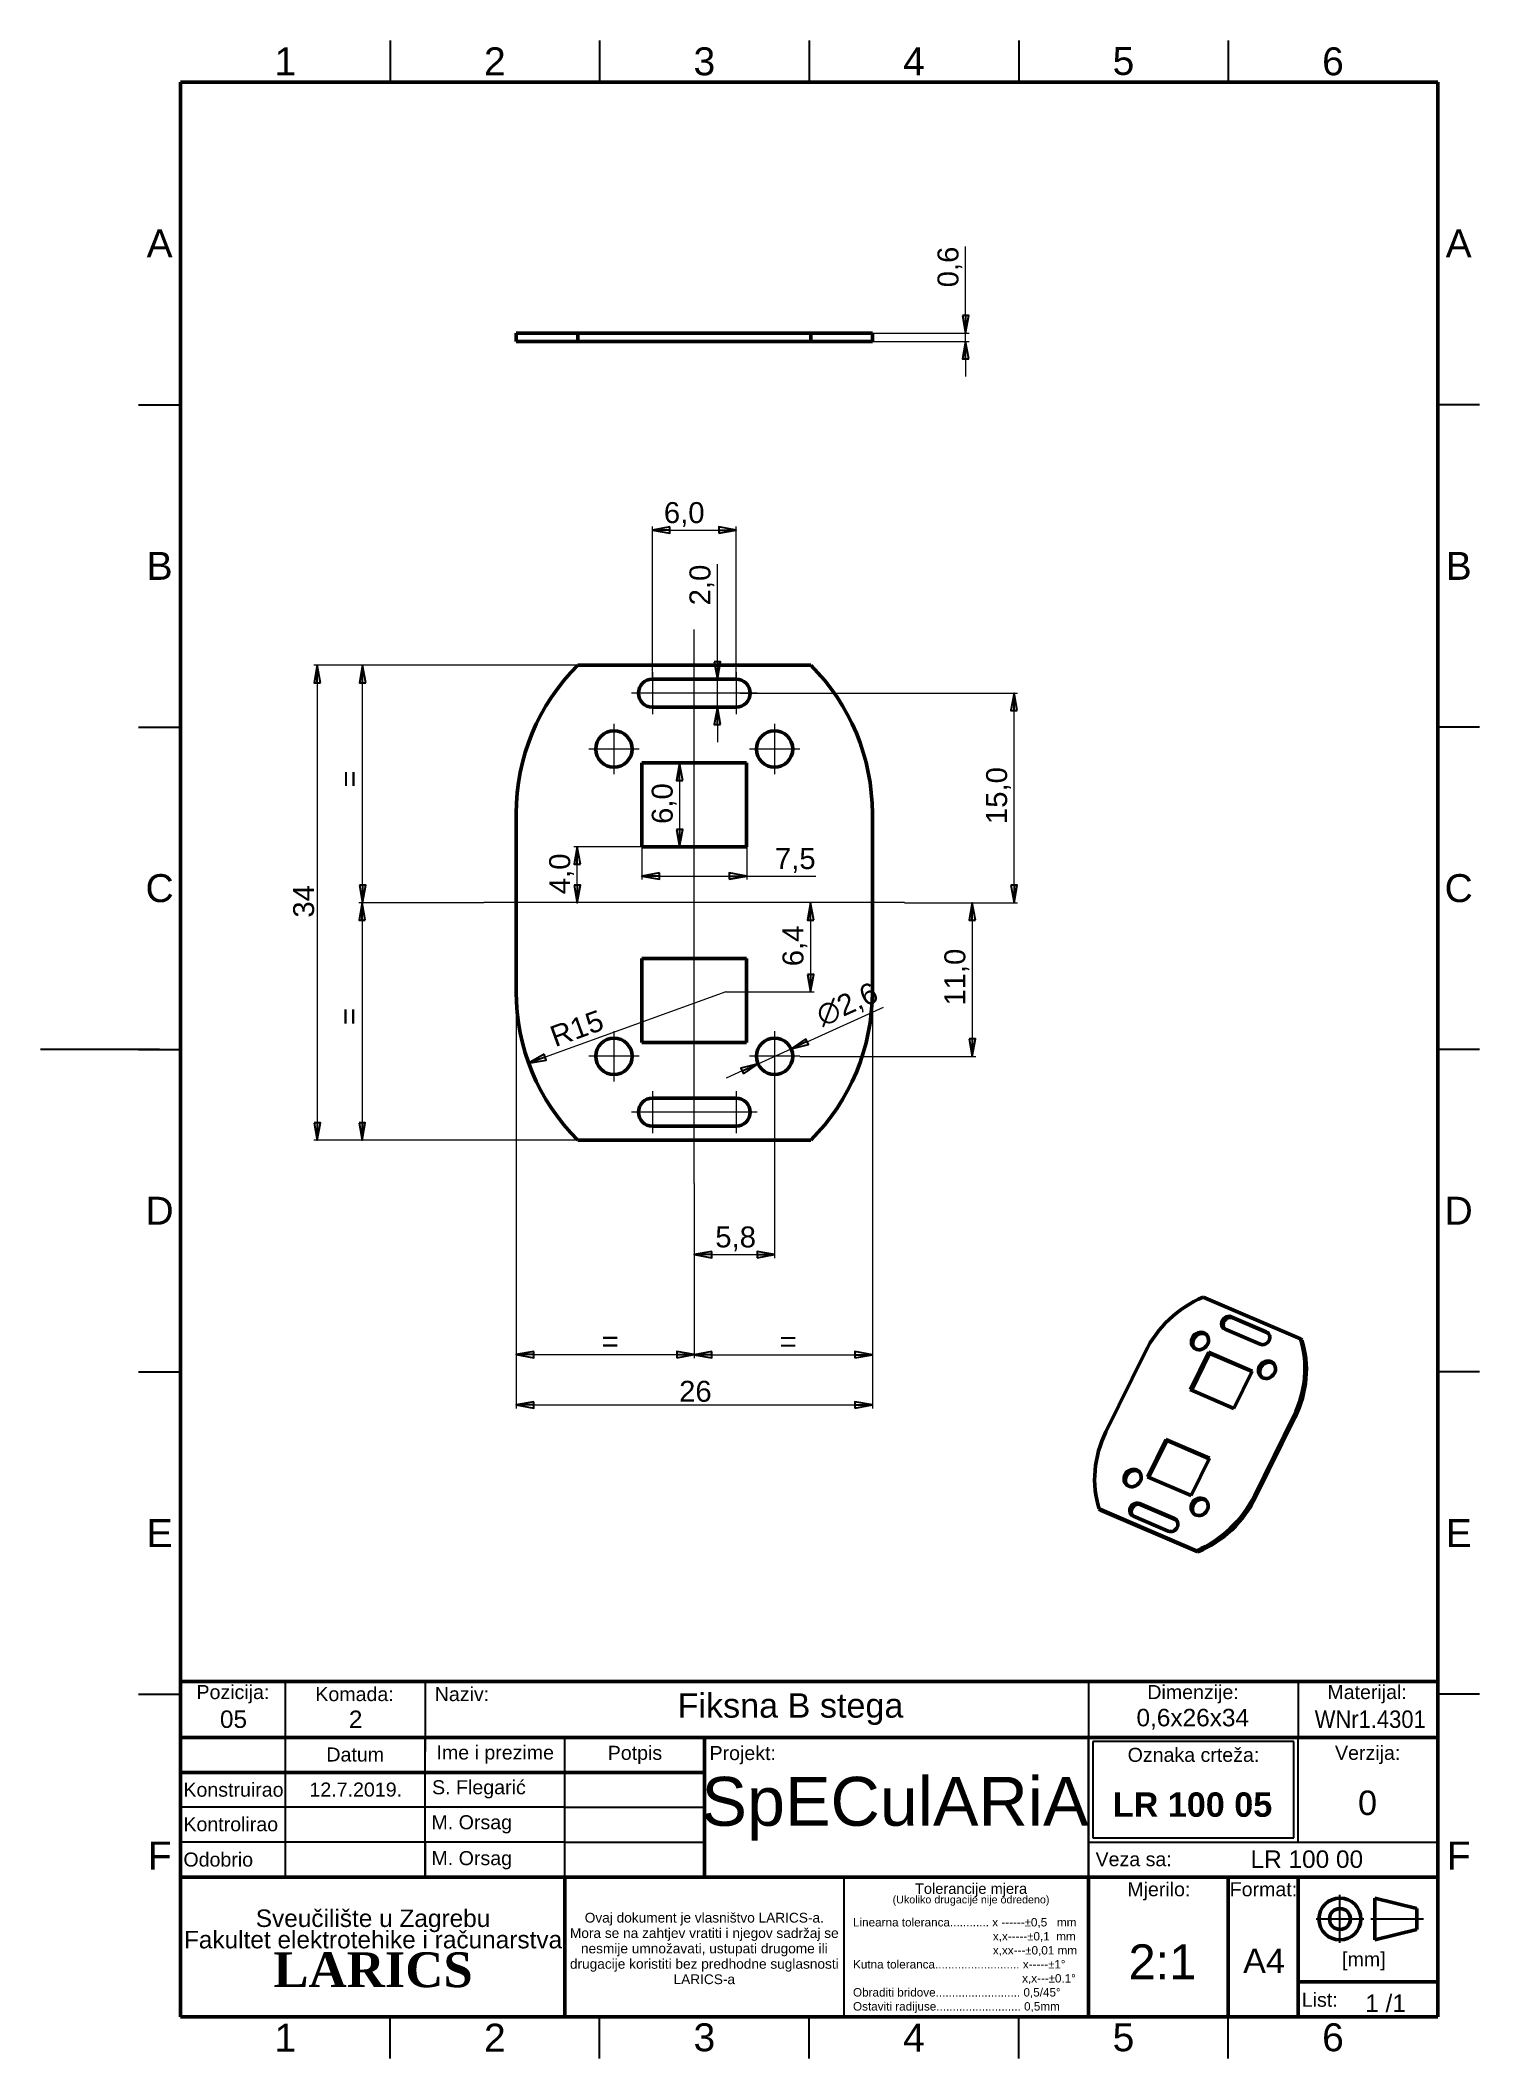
# Model space of a CAD drawing. Header units: millimetres. Extents: x 0 to 103, y 2 to 146.
import ezdxf
from ezdxf.enums import TextEntityAlignment as Align

# ---------------------------------------------------------------- set-up
doc = ezdxf.new("R2010")
doc.units = ezdxf.units.MM
doc.header["$LTSCALE"] = 0.5
doc.linetypes.add('CHAIN', pattern=[0.3543, 0.2362, -0.0295, 0.0591, -0.0295])
for name, color, linetype, lineweight in [('Center Mark(INTECO)', 7, 'CHAIN', 18), ('Centerline(INTECO)', 7, 'CHAIN', 18), ('Dimensions(INTECO)', 7, 'Continuous', 25), ('Sketch Geometry(INTECO)', 7, 'Continuous', 50), ('Symbols(INTECO)', 7, 'Continuous', 18)]:
    doc.layers.add(name, color=color, linetype=linetype, lineweight=lineweight)
doc.layers.add('Visible Edges(INTECO)', color=7, linetype='Continuous', lineweight=50, true_color=0x262659)
doc.styles.add('Current-ISO-INTECO', font='arial.ttf')
doc.styles.add('Current-ISO-INTECODimensionsText', font='arial.ttf')
doc.styles.add('Text Style101', font='arial.ttf')
doc.styles.add('Text Style102', font='arialbd.ttf')
doc.styles.add('Text Style108', font='arial.ttf', dxfattribs={"width": 0.9})
doc.styles.add('Text Style40', font='arial.ttf')
doc.styles.add('Text Style77', font='arial.ttf')
doc.styles.add('Text Style81', font='arial.ttf')
doc.dimstyles.new('ISO - INTECO', dxfattribs={"dimscale": 0.5, "dimtxt": 3, "dimasz": 2.5, "dimexe": 0.5, "dimexo": 0, "dimgap": 0.4, "dimtad": 1, "dimrnd": 1e-08, "dimzin": 0, "dimtxsty": 'Current-ISO-INTECODimensionsText', "dimblk": 'Filled-3', "dimcen": 0.09, "dimdle": 7, "dimclrd": 7, "dimclre": 7, "dimclrt": 7, "dimadec": 1, "dimazin": 0, "dimtfac": 0.666667, "dimtmove": 0, "dimatfit": 3, "dimfxl": 1, "dimtolj": 1, "dimlwd": 15, "dimlwe": 15, "dimarcsym": 0})

msp = doc.modelspace()

# ---------------------------------------------------------------- blocks, each defined once
blk = doc.blocks.new('Borders INTECO Okvir')
at = {"layer": 'Sketch Geometry(INTECO)', "lineweight": 25}
for p, q in [((50, 293), (50, 287)), ((80, 293), (80, 287)), ((110, 293), (110, 287)), ((140, 293), (140, 287)), ((170, 293), (170, 287)), ((14, 240.83), (20, 240.83)), ((206, 240.83), (200, 240.83)), ((14, 194.67), (20, 194.67)), ((206, 194.67), (200, 194.67)), ((17, 148.5), (-0.07, 148.5)), ((14, 148.5), (20, 148.5)), ((206, 148.5), (200, 148.5)), ((14, 102.33), (20, 102.33)), ((206, 102.33), (200, 102.33)), ((14, 56.17), (20, 56.17)), ((206, 56.17), (200, 56.17)), ((50, 4), (50, 10)), ((80, 4), (80, 10)), ((110, 4), (110, 10)), ((140, 4), (140, 10)), ((170, 4), (170, 10))]:
    blk.add_line(p, q, dxfattribs=at)
at = {"layer": 'Sketch Geometry(INTECO)'}
for p, q in [((200, 287), (20, 287)), ((20, 287), (20, 10)), ((200, 10), (200, 287)), ((20, 10), (200, 10))]:
    blk.add_line(p, q, dxfattribs=at)
at = {"layer": 'Symbols(INTECO)', "color": 7, "char_height": 4, "style": 'Current-ISO-INTECO'}
for s, insert, attachment_point in [('\\fArial|b0|i0;\\H4.0000;1', (35, 292), 2), ('\\fArial|b0|i0;\\H4.0000;2', (65, 292), 2), ('\\fArial|b0|i0;\\H4.0000;3', (95, 292), 2), ('\\fArial|b0|i0;\\H4.0000;4', (125, 292), 2), ('\\fArial|b0|i0;\\H4.0000;5', (155, 292.05), 2), ('\\fArial|b0|i0;\\H4.0000;6', (185, 292), 2), ('\\fArial|b0|i0;\\H4.0000;A', (17, 263.92), 5), ('\\fArial|b0|i0;\\H4.0000;A', (203, 263.92), 5), ('\\fArial|b0|i0;\\H4.0000;B', (17, 217.75), 5), ('\\fArial|b0|i0;\\H4.0000;B', (203, 217.75), 5), ('\\fArial|b0|i0;\\H4.0000;C', (17, 171.58), 5), ('\\fArial|b0|i0;\\H4.0000;C', (203, 171.58), 5), ('\\fArial|b0|i0;\\H4.0000;D', (17, 125.42), 5), ('\\fArial|b0|i0;\\H4.0000;D', (203, 125.42), 5), ('\\fArial|b0|i0;\\H4.0000;E', (17, 79.25), 5), ('\\fArial|b0|i0;\\H4.0000;E', (203, 79.25), 5), ('\\fArial|b0|i0;\\H4.0000;F', (17, 33.08), 5), ('\\fArial|b0|i0;\\H4.0000;F', (203, 33.08), 5), ('\\fArial|b0|i0;\\H4.0000;1', (35, 5), 8), ('\\fArial|b0|i0;\\H4.0000;2', (65, 5), 8), ('\\fArial|b0|i0;\\H4.0000;3', (95, 5), 8), ('\\fArial|b0|i0;\\H4.0000;4', (125, 5), 8), ('\\fArial|b0|i0;\\H4.0000;5', (155, 5), 8), ('\\fArial|b0|i0;\\H4.0000;6', (185, 5), 8)]:
    blk.add_mtext(s, dxfattribs=dict(at, insert=insert, attachment_point=attachment_point))
blk = doc.blocks.new('Filled-3')
at = {"color": 0}
for p, q in [((0, 0), (-1, 0.18)), ((-1, 0.18), (-1, -0.18)), ((-1, 0), (0, 0)), ((-1, -0.18), (0, 0))]:
    blk.add_line(p, q, dxfattribs=at)
at = {"color": 0, "flags": 128}
blk.add_lwpolyline([(-1, -0.18), (0, 0), (-1, 0.18), (-1, -0.18)], dxfattribs=at)
at = {"color": 0}
blk.add_solid([(-1, -0.18), (0, 0), (-1, 0.18), (-1, -0.18)], dxfattribs=at)
blk = doc.blocks.new('*D24')
at = {"layer": 'Defpoints', "color": 0, "linetype": 'Continuous', "transparency": 16777216}
for p in [(50.07, 99.76), (69.67, 99.76), (61.82, 84.76)]:
    blk.add_point(p, dxfattribs=at)
at = {"layer": 'Dimensions(INTECO)', "color": 7, "linetype": 'Continuous', "lineweight": 15, "transparency": 16777216}
for p, q in [((50.07, 99.76), (69.92, 99.76)), ((69.67, 86.01), (69.67, 98.51)), ((61.82, 84.76), (69.92, 84.76))]:
    blk.add_line(p, q, dxfattribs=at)
at = {"layer": 'Dimensions(INTECO)', "color": 7, "linetype": 'Continuous', "lineweight": 15, "transparency": 16777216, "xscale": 1.25, "yscale": 1.25, "zscale": 1.25}
for p, rotation in [((69.67, 99.76), 90), ((69.67, 84.76), 270)]:
    blk.add_blockref('Filled-3', p, dxfattribs=dict(at, rotation=rotation))
at = {"layer": 'Dimensions(INTECO)', "color": 7, "linetype": 'Continuous', "lineweight": 18, "transparency": 16777216, "insert": (67.67, 90.39), "char_height": 1.5, "attachment_point": 1, "rotation": 90, "style": 'Current-ISO-INTECODimensionsText'}
blk.add_mtext('\\A1;15,0', dxfattribs=at)
blk = doc.blocks.new('*D25')
at = {"layer": 'Defpoints', "color": 0, "linetype": 'Continuous', "transparency": 16777216}
for p in [(61.82, 84.76), (54.33, 73.76), (66.68, 73.76)]:
    blk.add_point(p, dxfattribs=at)
at = {"layer": 'Dimensions(INTECO)', "color": 7, "linetype": 'Continuous', "lineweight": 15, "transparency": 16777216}
for p, q in [((61.82, 84.76), (66.93, 84.76)), ((66.68, 83.51), (66.68, 75.01)), ((54.33, 73.76), (66.93, 73.76))]:
    blk.add_line(p, q, dxfattribs=at)
at = {"layer": 'Dimensions(INTECO)', "color": 7, "linetype": 'Continuous', "lineweight": 15, "transparency": 16777216, "xscale": 1.25, "yscale": 1.25, "zscale": 1.25}
for p, rotation in [((66.68, 84.76), 90), ((66.68, 73.76), 270)]:
    blk.add_blockref('Filled-3', p, dxfattribs=dict(at, rotation=rotation))
at = {"layer": 'Dimensions(INTECO)', "color": 7, "linetype": 'Continuous', "lineweight": 18, "transparency": 16777216, "insert": (64.68, 77.39), "char_height": 1.5, "attachment_point": 1, "rotation": 90, "style": 'Current-ISO-INTECODimensionsText'}
blk.add_mtext('\\A1;11,0', dxfattribs=at)
blk = doc.blocks.new('*D26')
at = {"layer": 'Defpoints', "color": 0, "linetype": 'Continuous', "transparency": 16777216}
for p in [(52.53, 71.96), (46.78, 64.65), (52.53, 59.57)]:
    blk.add_point(p, dxfattribs=at)
at = {"layer": 'Dimensions(INTECO)', "color": 7, "linetype": 'Continuous', "lineweight": 15, "transparency": 16777216}
for p, q in [((52.53, 71.96), (52.53, 59.32)), ((46.78, 64.65), (46.78, 59.32)), ((48.03, 59.57), (51.28, 59.57))]:
    blk.add_line(p, q, dxfattribs=at)
at = {"layer": 'Dimensions(INTECO)', "color": 7, "linetype": 'Continuous', "lineweight": 15, "transparency": 16777216, "xscale": 1.25, "yscale": 1.25, "zscale": 1.25, "rotation": 180}
blk.add_blockref('Filled-3', (46.78, 59.57), dxfattribs=at)
at = {"layer": 'Dimensions(INTECO)', "color": 7, "linetype": 'Continuous', "lineweight": 15, "transparency": 16777216, "xscale": 1.25, "yscale": 1.25, "zscale": 1.25}
blk.add_blockref('Filled-3', (52.53, 59.57), dxfattribs=at)
at = {"layer": 'Dimensions(INTECO)', "color": 7, "linetype": 'Continuous', "lineweight": 18, "transparency": 16777216, "insert": (48.28, 61.58), "char_height": 1.5, "attachment_point": 1, "style": 'Current-ISO-INTECODimensionsText'}
blk.add_mtext('\\A1;5,8', dxfattribs=at)
blk = doc.blocks.new('*D27')
at = {"layer": 'Defpoints', "color": 0, "linetype": 'Continuous', "transparency": 16777216}
for p in [(23.03, 101.76), (38.43, 101.76), (31.71, 84.76)]:
    blk.add_point(p, dxfattribs=at)
at = {"layer": 'Dimensions(INTECO)', "color": 7, "linetype": 'Continuous', "lineweight": 15, "transparency": 16777216}
for p, q in [((38.43, 101.76), (22.78, 101.76)), ((23.03, 86.01), (23.03, 100.51)), ((31.71, 84.76), (22.78, 84.76))]:
    blk.add_line(p, q, dxfattribs=at)
at = {"layer": 'Dimensions(INTECO)', "color": 7, "linetype": 'Continuous', "lineweight": 15, "transparency": 16777216, "xscale": 1.25, "yscale": 1.25, "zscale": 1.25}
for p, rotation in [((23.03, 101.76), 90), ((23.03, 84.76), 270)]:
    blk.add_blockref('Filled-3', p, dxfattribs=dict(at, rotation=rotation))
at = {"layer": 'Dimensions(INTECO)', "color": 7, "linetype": 'Continuous', "lineweight": 18, "transparency": 16777216, "insert": (21.33, 92.42), "char_height": 1.5, "attachment_point": 1, "rotation": 90, "style": 'Current-ISO-INTECODimensionsText'}
blk.add_mtext('\\A1; \\fArial|b0|i0;\\H1.5000;=', dxfattribs=at)
blk = doc.blocks.new('*D28')
at = {"layer": 'Defpoints', "color": 0, "linetype": 'Continuous', "transparency": 16777216}
for p in [(31.71, 84.76), (23, 67.76), (38.43, 67.76)]:
    blk.add_point(p, dxfattribs=at)
at = {"layer": 'Dimensions(INTECO)', "color": 7, "linetype": 'Continuous', "lineweight": 15, "transparency": 16777216}
for p, q in [((31.71, 84.76), (22.75, 84.76)), ((23, 83.51), (23, 69.01)), ((38.43, 67.76), (22.75, 67.76))]:
    blk.add_line(p, q, dxfattribs=at)
at = {"layer": 'Dimensions(INTECO)', "color": 7, "linetype": 'Continuous', "lineweight": 15, "transparency": 16777216, "xscale": 1.25, "yscale": 1.25, "zscale": 1.25}
for p, rotation in [((23, 84.76), 90), ((23, 67.76), 270)]:
    blk.add_blockref('Filled-3', p, dxfattribs=dict(at, rotation=rotation))
at = {"layer": 'Dimensions(INTECO)', "color": 7, "linetype": 'Continuous', "lineweight": 18, "transparency": 16777216, "insert": (21.3, 75.42), "char_height": 1.5, "attachment_point": 1, "rotation": 90, "style": 'Current-ISO-INTECODimensionsText'}
blk.add_mtext('\\A1; \\fArial|b0|i0;\\H1.5000;=', dxfattribs=at)
blk = doc.blocks.new('*D29')
at = {"layer": 'Defpoints', "color": 0, "linetype": 'Continuous', "transparency": 16777216}
for p in [(38.43, 101.76), (19.79, 67.76), (38.43, 67.76)]:
    blk.add_point(p, dxfattribs=at)
at = {"layer": 'Dimensions(INTECO)', "color": 7, "linetype": 'Continuous', "lineweight": 15, "transparency": 16777216}
for p, q in [((38.43, 101.76), (19.54, 101.76)), ((19.79, 100.51), (19.79, 69.01)), ((38.43, 67.76), (19.54, 67.76))]:
    blk.add_line(p, q, dxfattribs=at)
at = {"layer": 'Dimensions(INTECO)', "color": 7, "linetype": 'Continuous', "lineweight": 15, "transparency": 16777216, "xscale": 1.25, "yscale": 1.25, "zscale": 1.25}
for p, rotation in [((19.79, 101.76), 90), ((19.79, 67.76), 270)]:
    blk.add_blockref('Filled-3', p, dxfattribs=dict(at, rotation=rotation))
at = {"layer": 'Dimensions(INTECO)', "color": 7, "linetype": 'Continuous', "lineweight": 18, "transparency": 16777216, "insert": (18.06, 83.69), "char_height": 1.5, "attachment_point": 1, "rotation": 90, "style": 'Current-ISO-INTECODimensionsText'}
blk.add_mtext('\\A1;34', dxfattribs=at)
blk = doc.blocks.new('*D30')
at = {"layer": 'Defpoints', "color": 0, "linetype": 'Continuous', "transparency": 16777216}
for p in [(53.71, 74.3), (51.34, 73.23)]:
    blk.add_point(p, dxfattribs=at)
at = {"layer": 'Dimensions(INTECO)', "color": 7, "linetype": 'Continuous', "lineweight": 15, "transparency": 16777216}
for p, q in [((54.85, 74.81), (60.33, 77.28)), ((51.34, 73.23), (53.71, 74.3)), ((50.2, 72.72), (49.06, 72.2))]:
    blk.add_line(p, q, dxfattribs=at)
at = {"layer": 'Dimensions(INTECO)', "color": 7, "linetype": 'Continuous', "lineweight": 15, "transparency": 16777216, "xscale": 1.25, "yscale": 1.25, "zscale": 1.25}
for p, rotation in [((53.71, 74.3), 204.2415219147251), ((51.34, 73.23), 24.24152191472509)]:
    blk.add_blockref('Filled-3', p, dxfattribs=dict(at, rotation=rotation))
at = {"layer": 'Dimensions(INTECO)', "color": 7, "linetype": 'Continuous', "lineweight": 18, "transparency": 16777216, "insert": (55.33, 77.28), "char_height": 1.5, "attachment_point": 1, "rotation": 24.2415, "style": 'Current-ISO-INTECODimensionsText'}
blk.add_mtext('\\A1;∅2,6', dxfattribs=at)
blk = doc.blocks.new('*D31')
at = {"layer": 'Defpoints', "color": 0, "linetype": 'Continuous', "transparency": 16777216}
for p in [(38.4, 88.76), (43.03, 88.76), (38.4, 84.76)]:
    blk.add_point(p, dxfattribs=at)
at = {"layer": 'Dimensions(INTECO)', "color": 7, "linetype": 'Continuous', "lineweight": 15, "transparency": 16777216}
for p, q in [((43.03, 88.76), (38.15, 88.76)), ((38.4, 86.01), (38.4, 87.51))]:
    blk.add_line(p, q, dxfattribs=at)
at = {"layer": 'Dimensions(INTECO)', "color": 7, "linetype": 'Continuous', "lineweight": 15, "transparency": 16777216, "xscale": 1.25, "yscale": 1.25, "zscale": 1.25}
for p, rotation in [((38.4, 88.76), 90), ((38.4, 84.76), 270)]:
    blk.add_blockref('Filled-3', p, dxfattribs=dict(at, rotation=rotation))
at = {"layer": 'Dimensions(INTECO)', "color": 7, "linetype": 'Continuous', "lineweight": 18, "transparency": 16777216, "insert": (36.39, 85.37), "char_height": 1.5, "attachment_point": 1, "rotation": 90, "style": 'Current-ISO-INTECODimensionsText'}
blk.add_mtext('\\A1;4,0', dxfattribs=at)
blk = doc.blocks.new('*D32')
at = {"layer": 'Defpoints', "color": 0, "linetype": 'Continuous', "transparency": 16777216}
for p in [(43.03, 94.76), (43.03, 88.76), (45.73, 88.76)]:
    blk.add_point(p, dxfattribs=at)
at = {"layer": 'Dimensions(INTECO)', "color": 7, "linetype": 'Continuous', "lineweight": 15, "transparency": 16777216}
for p, q in [((43.03, 94.76), (45.98, 94.76)), ((45.73, 93.51), (45.73, 90.01)), ((43.03, 88.76), (45.98, 88.76))]:
    blk.add_line(p, q, dxfattribs=at)
at = {"layer": 'Dimensions(INTECO)', "color": 7, "linetype": 'Continuous', "lineweight": 15, "transparency": 16777216, "xscale": 1.25, "yscale": 1.25, "zscale": 1.25}
for p, rotation in [((45.73, 94.76), 90), ((45.73, 88.76), 270)]:
    blk.add_blockref('Filled-3', p, dxfattribs=dict(at, rotation=rotation))
at = {"layer": 'Dimensions(INTECO)', "color": 7, "linetype": 'Continuous', "lineweight": 18, "transparency": 16777216, "insert": (43.73, 90.4), "char_height": 1.5, "attachment_point": 1, "rotation": 90, "style": 'Current-ISO-INTECODimensionsText'}
blk.add_mtext('\\A1;6,0', dxfattribs=at)
blk = doc.blocks.new('*D33')
at = {"layer": 'Defpoints', "color": 0, "linetype": 'Continuous', "transparency": 16777216}
for p in [(43.03, 88.76), (50.53, 88.76), (43.03, 86.67)]:
    blk.add_point(p, dxfattribs=at)
at = {"layer": 'Dimensions(INTECO)', "color": 7, "linetype": 'Continuous', "lineweight": 15, "transparency": 16777216}
for p, q in [((43.03, 88.76), (43.03, 86.42)), ((50.53, 88.76), (50.53, 86.42)), ((44.28, 86.67), (49.28, 86.67)), ((50.53, 86.67), (55.48, 86.67))]:
    blk.add_line(p, q, dxfattribs=at)
at = {"layer": 'Dimensions(INTECO)', "color": 7, "linetype": 'Continuous', "lineweight": 15, "transparency": 16777216, "xscale": 1.25, "yscale": 1.25, "zscale": 1.25, "rotation": 180}
blk.add_blockref('Filled-3', (43.03, 86.67), dxfattribs=at)
at = {"layer": 'Dimensions(INTECO)', "color": 7, "linetype": 'Continuous', "lineweight": 15, "transparency": 16777216, "xscale": 1.25, "yscale": 1.25, "zscale": 1.25}
blk.add_blockref('Filled-3', (50.53, 86.67), dxfattribs=at)
at = {"layer": 'Dimensions(INTECO)', "color": 7, "linetype": 'Continuous', "lineweight": 18, "transparency": 16777216, "insert": (52.55, 88.67), "char_height": 1.5, "attachment_point": 1, "style": 'Current-ISO-INTECODimensionsText'}
blk.add_mtext('\\A1;7,5', dxfattribs=at)
blk = doc.blocks.new('*D34')
at = {"layer": 'Defpoints', "color": 0, "linetype": 'Continuous', "transparency": 16777216}
for p in [(49.78, 111.44), (43.78, 100.76), (49.78, 100.76)]:
    blk.add_point(p, dxfattribs=at)
at = {"layer": 'Dimensions(INTECO)', "color": 7, "linetype": 'Continuous', "lineweight": 15, "transparency": 16777216}
for p, q in [((43.78, 100.76), (43.78, 111.69)), ((45.03, 111.44), (48.53, 111.44)), ((49.78, 100.76), (49.78, 111.69))]:
    blk.add_line(p, q, dxfattribs=at)
at = {"layer": 'Dimensions(INTECO)', "color": 7, "linetype": 'Continuous', "lineweight": 15, "transparency": 16777216, "xscale": 1.25, "yscale": 1.25, "zscale": 1.25, "rotation": 180}
blk.add_blockref('Filled-3', (43.78, 111.44), dxfattribs=at)
at = {"layer": 'Dimensions(INTECO)', "color": 7, "linetype": 'Continuous', "lineweight": 15, "transparency": 16777216, "xscale": 1.25, "yscale": 1.25, "zscale": 1.25}
blk.add_blockref('Filled-3', (49.78, 111.44), dxfattribs=at)
at = {"layer": 'Dimensions(INTECO)', "color": 7, "linetype": 'Continuous', "lineweight": 18, "transparency": 16777216, "insert": (44.6, 113.44), "char_height": 1.5, "attachment_point": 1, "style": 'Current-ISO-INTECODimensionsText'}
blk.add_mtext('\\A1;6,0', dxfattribs=at)
blk = doc.blocks.new('*D35')
at = {"layer": 'Defpoints', "color": 0, "linetype": 'Continuous', "transparency": 16777216}
for p in [(43.78, 100.76), (48.43, 100.76), (43.78, 98.76)]:
    blk.add_point(p, dxfattribs=at)
at = {"layer": 'Dimensions(INTECO)', "color": 7, "linetype": 'Continuous', "lineweight": 15, "transparency": 16777216}
for p, q in [((48.43, 102.01), (48.43, 109)), ((48.43, 98.76), (48.43, 100.76)), ((48.43, 97.51), (48.43, 96.26))]:
    blk.add_line(p, q, dxfattribs=at)
at = {"layer": 'Dimensions(INTECO)', "color": 7, "linetype": 'Continuous', "lineweight": 15, "transparency": 16777216, "xscale": 1.25, "yscale": 1.25, "zscale": 1.25}
for p, rotation in [((48.43, 100.76), 270), ((48.43, 98.76), 90)]:
    blk.add_blockref('Filled-3', p, dxfattribs=dict(at, rotation=rotation))
at = {"layer": 'Dimensions(INTECO)', "color": 7, "linetype": 'Continuous', "lineweight": 18, "transparency": 16777216, "insert": (46.43, 106.05), "char_height": 1.5, "attachment_point": 1, "rotation": 90, "style": 'Current-ISO-INTECODimensionsText'}
blk.add_mtext('\\A1;2,0', dxfattribs=at)
blk = doc.blocks.new('*D36')
at = {"layer": 'Defpoints', "color": 0, "linetype": 'Continuous', "transparency": 16777216}
for p in [(49.03, 78.38), (34.92, 73.27)]:
    blk.add_point(p, dxfattribs=at)
at = {"layer": 'Dimensions(INTECO)', "color": 7, "linetype": 'Continuous', "lineweight": 15, "transparency": 16777216}
blk.add_line((49.03, 78.38), (36.1, 73.69), dxfattribs=at)
at = {"layer": 'Dimensions(INTECO)', "color": 7, "linetype": 'Continuous', "lineweight": 15, "transparency": 16777216, "xscale": 1.25, "yscale": 1.25, "zscale": 1.25, "rotation": 199.9356314534135}
blk.add_blockref('Filled-3', (34.92, 73.27), dxfattribs=at)
at = {"layer": 'Dimensions(INTECO)', "color": 7, "linetype": 'Continuous', "lineweight": 18, "transparency": 16777216, "insert": (36.3, 75.82), "char_height": 1.5, "attachment_point": 1, "rotation": 19.9356, "style": 'Current-ISO-INTECODimensionsText'}
blk.add_mtext('\\A1;R15', dxfattribs=at)
blk = doc.blocks.new('*D37')
at = {"layer": 'Defpoints', "color": 0, "linetype": 'Continuous', "transparency": 16777216}
for p in [(55.1, 84.76), (49.03, 78.38), (55.1, 78.38)]:
    blk.add_point(p, dxfattribs=at)
at = {"layer": 'Dimensions(INTECO)', "color": 7, "linetype": 'Continuous', "lineweight": 15, "transparency": 16777216}
for p, q in [((55.1, 83.51), (55.1, 79.63)), ((49.03, 78.38), (55.35, 78.38))]:
    blk.add_line(p, q, dxfattribs=at)
at = {"layer": 'Dimensions(INTECO)', "color": 7, "linetype": 'Continuous', "lineweight": 15, "transparency": 16777216, "xscale": 1.25, "yscale": 1.25, "zscale": 1.25}
for p, rotation in [((55.1, 84.76), 90), ((55.1, 78.38), 270)]:
    blk.add_blockref('Filled-3', p, dxfattribs=dict(at, rotation=rotation))
at = {"layer": 'Dimensions(INTECO)', "color": 7, "linetype": 'Continuous', "lineweight": 18, "transparency": 16777216, "insert": (53.09, 80.21), "char_height": 1.5, "attachment_point": 1, "rotation": 90, "style": 'Current-ISO-INTECODimensionsText'}
blk.add_mtext('\\A1;6,4', dxfattribs=at)
blk = doc.blocks.new('*D38')
at = {"layer": 'Defpoints', "color": 0, "linetype": 'Continuous', "transparency": 16777216}
for p in [(34.03, 78.38), (46.78, 64.65), (46.78, 52.41)]:
    blk.add_point(p, dxfattribs=at)
at = {"layer": 'Dimensions(INTECO)', "color": 7, "linetype": 'Continuous', "lineweight": 15, "transparency": 16777216}
for p, q in [((34.03, 78.38), (34.03, 52.16)), ((46.78, 64.65), (46.78, 52.16)), ((35.28, 52.41), (45.53, 52.41))]:
    blk.add_line(p, q, dxfattribs=at)
at = {"layer": 'Dimensions(INTECO)', "color": 7, "linetype": 'Continuous', "lineweight": 15, "transparency": 16777216, "xscale": 1.25, "yscale": 1.25, "zscale": 1.25, "rotation": 180}
blk.add_blockref('Filled-3', (34.03, 52.41), dxfattribs=at)
at = {"layer": 'Dimensions(INTECO)', "color": 7, "linetype": 'Continuous', "lineweight": 15, "transparency": 16777216, "xscale": 1.25, "yscale": 1.25, "zscale": 1.25}
blk.add_blockref('Filled-3', (46.78, 52.41), dxfattribs=at)
at = {"layer": 'Dimensions(INTECO)', "color": 7, "linetype": 'Continuous', "lineweight": 18, "transparency": 16777216, "insert": (39.56, 54.11), "char_height": 1.5, "attachment_point": 1, "style": 'Current-ISO-INTECODimensionsText'}
blk.add_mtext('\\A1; \\fArial|b0|i0;\\H1.5000;=', dxfattribs=at)
blk = doc.blocks.new('*D39')
at = {"layer": 'Defpoints', "color": 0, "linetype": 'Continuous', "transparency": 16777216}
for p in [(59.53, 78.38), (46.78, 64.65), (59.53, 52.4)]:
    blk.add_point(p, dxfattribs=at)
at = {"layer": 'Dimensions(INTECO)', "color": 7, "linetype": 'Continuous', "lineweight": 15, "transparency": 16777216}
for p, q in [((59.53, 78.38), (59.53, 52.15)), ((46.78, 64.65), (46.78, 52.15)), ((48.03, 52.4), (58.28, 52.4))]:
    blk.add_line(p, q, dxfattribs=at)
at = {"layer": 'Dimensions(INTECO)', "color": 7, "linetype": 'Continuous', "lineweight": 15, "transparency": 16777216, "xscale": 1.25, "yscale": 1.25, "zscale": 1.25, "rotation": 180}
blk.add_blockref('Filled-3', (46.78, 52.4), dxfattribs=at)
at = {"layer": 'Dimensions(INTECO)', "color": 7, "linetype": 'Continuous', "lineweight": 15, "transparency": 16777216, "xscale": 1.25, "yscale": 1.25, "zscale": 1.25}
blk.add_blockref('Filled-3', (59.53, 52.4), dxfattribs=at)
at = {"layer": 'Dimensions(INTECO)', "color": 7, "linetype": 'Continuous', "lineweight": 18, "transparency": 16777216, "insert": (52.31, 54.1), "char_height": 1.5, "attachment_point": 1, "style": 'Current-ISO-INTECODimensionsText'}
blk.add_mtext('\\A1; \\fArial|b0|i0;\\H1.5000;=', dxfattribs=at)
blk = doc.blocks.new('*D40')
at = {"layer": 'Defpoints', "color": 0, "linetype": 'Continuous', "transparency": 16777216}
for p in [(34.03, 78.38), (59.53, 78.38), (59.53, 48.8)]:
    blk.add_point(p, dxfattribs=at)
at = {"layer": 'Dimensions(INTECO)', "color": 7, "linetype": 'Continuous', "lineweight": 15, "transparency": 16777216}
for p, q in [((34.03, 78.38), (34.03, 48.55)), ((59.53, 78.38), (59.53, 48.55)), ((35.28, 48.8), (58.28, 48.8))]:
    blk.add_line(p, q, dxfattribs=at)
at = {"layer": 'Dimensions(INTECO)', "color": 7, "linetype": 'Continuous', "lineweight": 15, "transparency": 16777216, "xscale": 1.25, "yscale": 1.25, "zscale": 1.25, "rotation": 180}
blk.add_blockref('Filled-3', (34.03, 48.8), dxfattribs=at)
at = {"layer": 'Dimensions(INTECO)', "color": 7, "linetype": 'Continuous', "lineweight": 15, "transparency": 16777216, "xscale": 1.25, "yscale": 1.25, "zscale": 1.25}
blk.add_blockref('Filled-3', (59.53, 48.8), dxfattribs=at)
at = {"layer": 'Dimensions(INTECO)', "color": 7, "linetype": 'Continuous', "lineweight": 18, "transparency": 16777216, "insert": (45.69, 50.53), "char_height": 1.5, "attachment_point": 1, "style": 'Current-ISO-INTECODimensionsText'}
blk.add_mtext('\\A1;26', dxfattribs=at)
blk = doc.blocks.new('*D41')
at = {"layer": 'Defpoints', "color": 0, "linetype": 'Continuous', "transparency": 16777216}
for p in [(55.12, 125.54), (55.12, 124.94), (66.2, 125.54)]:
    blk.add_point(p, dxfattribs=at)
at = {"layer": 'Dimensions(INTECO)', "color": 7, "linetype": 'Continuous', "lineweight": 15, "transparency": 16777216}
for p, q in [((66.2, 126.79), (66.2, 131.75)), ((55.12, 125.54), (66.45, 125.54)), ((55.12, 124.94), (66.45, 124.94)), ((66.2, 124.94), (66.2, 125.54)), ((66.2, 123.69), (66.2, 122.44))]:
    blk.add_line(p, q, dxfattribs=at)
at = {"layer": 'Dimensions(INTECO)', "color": 7, "linetype": 'Continuous', "lineweight": 15, "transparency": 16777216, "xscale": 1.25, "yscale": 1.25, "zscale": 1.25}
for p, rotation in [((66.2, 125.54), 270), ((66.2, 124.94), 90)]:
    blk.add_blockref('Filled-3', p, dxfattribs=dict(at, rotation=rotation))
at = {"layer": 'Dimensions(INTECO)', "color": 7, "linetype": 'Continuous', "lineweight": 18, "transparency": 16777216, "insert": (64.19, 128.82), "char_height": 1.5, "attachment_point": 1, "rotation": 90, "style": 'Current-ISO-INTECODimensionsText'}
blk.add_mtext('\\A1;0,6', dxfattribs=at)
blk = doc.blocks.new('Title Blocks LARICS Radionicka')
at = {"layer": 'Sketch Geometry(INTECO)'}
for p, q in [((9.74, 57.81), (9.74, 67.81)), ((9.74, 67.81), (24.74, 67.81)), ((24.74, 67.81), (44.74, 67.81)), ((44.74, 67.81), (139.74, 67.81)), ((139.74, 67.81), (169.74, 67.81)), ((169.74, 67.81), (189.74, 67.81)), ((189.74, 67.81), (189.74, 59.81)), ((9.74, 59.81), (9.74, 54.81)), ((24.74, 59.81), (9.74, 59.81)), ((44.74, 59.81), (24.74, 59.81)), ((64.74, 59.81), (44.74, 59.81)), ((64.74, 59.81), (84.74, 59.81)), ((84.74, 39.81), (84.74, 59.81)), ((84.74, 59.81), (139.74, 59.81)), ((139.74, 59.81), (189.74, 59.81)), ((189.74, 59.81), (189.74, 39.81)), ((9.74, 54.81), (9.74, 49.81)), ((24.74, 54.81), (9.74, 54.81)), ((44.74, 54.81), (24.74, 54.81)), ((64.74, 54.81), (44.74, 54.81)), ((64.74, 54.81), (84.74, 54.81)), ((9.74, 49.81), (9.74, 44.81)), ((9.74, 44.81), (9.74, 39.81)), ((84.74, 44.81), (84.74, 39.81)), ((64.74, 39.81), (9.74, 39.81)), ((9.74, 39.81), (9.74, 19.81)), ((64.74, 19.81), (64.74, 39.81)), ((139.74, 39.81), (64.74, 39.81)), ((64.74, 39.81), (64.74, 19.81)), ((139.74, 39.81), (84.74, 39.81)), ((139.74, 19.81), (139.74, 39.81)), ((159.74, 39.81), (139.74, 39.81)), ((139.74, 39.81), (139.74, 19.81)), ((189.74, 39.81), (139.74, 39.81)), ((159.74, 19.81), (159.74, 39.81)), ((169.74, 39.81), (159.74, 39.81)), ((159.74, 39.81), (159.74, 19.81)), ((169.74, 19.81), (169.74, 39.81)), ((189.74, 39.81), (169.74, 39.81)), ((169.74, 39.81), (169.74, 19.81)), ((189.74, 19.81), (189.74, 39.81)), ((180.74, 36.81), (180.74, 30.81)), ((180.74, 36.81), (186.74, 35.31)), ((186.74, 35.31), (186.74, 32.31)), ((180.74, 30.81), (186.74, 32.31)), ((169.74, 24.81), (189.74, 24.81)), ((9.74, 19.81), (64.74, 19.81)), ((64.74, 19.81), (139.74, 19.81)), ((139.74, 19.81), (159.74, 19.81)), ((159.74, 19.81), (169.74, 19.81)), ((169.74, 19.81), (189.74, 19.81))]:
    blk.add_line(p, q, dxfattribs=at)
at = {"layer": 'Sketch Geometry(INTECO)', "lineweight": 25}
for p, q in [((24.74, 67.81), (24.74, 57.8)), ((44.74, 67.81), (44.74, 57.8)), ((139.74, 67.81), (139.74, 59.81)), ((169.74, 67.81), (169.74, 59.81)), ((24.74, 59.81), (24.74, 54.81)), ((44.74, 54.81), (44.74, 59.81)), ((64.74, 54.81), (64.74, 59.81)), ((139.74, 59.81), (139.74, 39.81)), ((139.74, 39.81), (139.74, 59.81)), ((169.14, 59.21), (140.34, 59.21)), ((140.34, 59.21), (140.34, 45.41)), ((169.14, 45.41), (169.14, 59.21)), ((169.74, 44.81), (169.74, 59.81)), ((24.74, 54.81), (24.74, 49.81)), ((44.74, 49.81), (44.74, 54.81)), ((64.74, 49.81), (64.74, 54.81)), ((24.74, 49.81), (9.74, 49.81)), ((24.74, 49.81), (24.74, 44.81)), ((44.74, 49.81), (24.74, 49.81)), ((44.74, 44.81), (44.74, 49.81)), ((64.74, 49.81), (44.74, 49.81)), ((64.74, 44.81), (64.74, 49.81)), ((64.74, 49.81), (84.74, 49.81)), ((24.74, 44.81), (9.74, 44.81)), ((44.74, 44.81), (24.74, 44.81)), ((24.74, 44.81), (24.74, 39.81)), ((44.74, 39.81), (44.74, 44.81)), ((64.74, 44.81), (44.74, 44.81)), ((44.74, 44.81), (44.74, 39.81)), ((64.74, 39.81), (64.74, 44.81)), ((64.74, 44.81), (84.74, 44.81)), ((139.74, 44.81), (189.74, 44.81)), ((140.34, 45.41), (169.14, 45.41)), ((104.74, 19.81), (104.74, 39.81))]:
    blk.add_line(p, q, dxfattribs=at)
at = {"layer": 'Sketch Geometry(INTECO)', "linetype": 'Continuous', "lineweight": 25}
for p, q in [((175.74, 30.4), (175.74, 37.25)), ((172.36, 33.81), (179.15, 33.81)), ((180.18, 33.81), (187.72, 33.81))]:
    blk.add_line(p, q, dxfattribs=at)
at = {"layer": 'Sketch Geometry(INTECO)'}
for radius in [3, 1.5]:
    blk.add_circle((175.74, 33.81), radius, dxfattribs=at)
at = {"layer": 'Symbols(INTECO)', "color": 7, "style": 'Current-ISO-INTECO'}
for s, insert, char_height, width, attachment_point in [('Pozicija:', (17.24, 66), 2.007, 15.1495, 5), ('Komada:', (34.65, 66), 2.007, 19.3631, 5), ('Dimenzije:', (154.71, 66), 2.007, 28.4296, 5), ('Materijal:', (179.63, 66), 2.007, 18.4679, 5), ('Datum', (34.75, 57.35), 2.007, 20.0481, 5), ('Ime i prezime', (54.8, 57.35), 2.0066, 20.0481, 5), ('Potpis', (74.8, 57.3), 2.007, 20.1445, 5), ('Projekt:', (85.48, 57.27), 2.007, 16.0912, 4), ('Oznaka crteža:', (154.77, 57.3), 2.0066, 29.9734, 5), ('Verzija:', (179.71, 57.3), 2.007, 19.8632, 5), ('Konstruirao', (10.15, 52.31), 2.0066, 14.8433, 4), ('Kontrolirao', (10.15, 47.37), 2.0066, 14.8433, 4), ('Odobrio', (10.15, 42.31), 2.007, 14.8433, 4), ('Veza sa:', (140.75, 42.36), 2.007, 16.7091, 4), ('Mjerilo:', (149.81, 39.07), 2.007, 19.68, 2), ('Format:', (164.79, 39.07), 2.007, 9.8587, 2), ('[mm]', (176.05, 29.06), 2.007, 6.2278, 1), ('List:', (170.28, 22.23), 2.007, 5.4215, 4)]:
    blk.add_mtext(s, dxfattribs=dict(at, insert=insert, char_height=char_height, width=width, attachment_point=attachment_point))
at = {"layer": 'Symbols(INTECO)', "color": 7, "insert": (50.03, 66), "char_height": 2.007, "attachment_point": 5, "style": 'Current-ISO-INTECO'}
blk.add_mtext('Naziv:', dxfattribs=at)
at = {"layer": 'Symbols(INTECO)', "color": 7, "style": 'Current-ISO-INTECO'}
for s, insert, char_height, width, attachment_point, line_spacing_factor in [('{\\H0.74753x;Tolerancije mjera\\P\\H0.73333x;(Ukoliko drugacije nije odredeno)\\H1.4403x; }', (122.92, 37.31), 2.0066, 44.5938, 5, 0.706078), ('{\\H1.24589x;Sveučilište u Zagrebu\\PFakultet elektrotehike i računarstva\\H1.40478x; \\H0.71186x;\\P\\fGeorgia|b1|i0|c0|p18;\\H2x;LARICS\\H1.21393x; }', (37.3, 29.57), 2.0066, 69.724, 5, 0.733889), ('\\fArial|b0|i0;\\H1.4000;Ovaj dokument je vlasništvo LARICS-a.\\PMora se na zahtjev vratiti i njegov sadržaj se nesmije umnožavati, ustupati drugome ili drugacije koristiti bez predhodne suglasnosti LARICS-a', (84.73, 29.58), 1.4, 40.0328, 5, 0.944221), ('\\fArial|b0|i0;\\H1.2000;Linearna toleranca............ x ------\\fAIGDT|b0|i0;\\H1.2000;`\\fArial|b0|i0;\\H1.2000;0,5   mm\\P                                           x,x-----\\fAIGDT|b0|i0;\\H1.2000;`\\fArial|b0|i0;\\H1.2000;0,1  mm\\P                                           x,xx---\\fAIGDT|b0|i0;\\H1.2000;`\\fArial|b0|i0;\\H1.2000;0,01 mm\\PKutna toleranca.......................... x-----\\fAIGDT|b0|i0;\\H1.2000;`\\fArial|b0|i0;\\H1.2000;1\\fAIGDT|b0|i0;\\H1.2000;~\\P\\fArial|b0|i0;\\H1.2000;                                                    x,x---\\fAIGDT|b0|i0;\\H1.2000;`\\fArial|b0|i0;\\H1.2000;0.1\\fAIGDT|b0|i0;\\H1.2000;~\\P\\fArial|b0|i0;\\H1.2000;Obraditi bridove.......................... 0,5/45\\fAIGDT|b0|i0;\\H1.2000;~\\P\\fArial|b0|i0;\\H1.2000;Ostaviti radijuse.......................... 0,5mm', (106.02, 27.14), 1.2, 32.6482, 4, 1.0033), ('\\fArial|b0|i0;\\H2.5000;1 /1 ', (182.27, 21.73), 2.5, 16.21, 5, 0.708166)]:
    blk.add_mtext(s, dxfattribs=dict(at, insert=insert, char_height=char_height, width=width, attachment_point=attachment_point, line_spacing_factor=line_spacing_factor))
at = {"layer": 'Symbols(INTECO)', "color": 7}
for tag, p, height, style in [('Pozicija_001', (15.38, 61.17), 2.5, 'Text Style77'), ('Komada_001', (33.84, 61.15), 2.5, 'Text Style77'), ('TITLE_001', (80.9, 62.64), 3.5, 'Text Style40'), ('Gabariti_001', (146.61, 61.4), 2.5, 'Text Style77'), ('CREATION_DATE_001', (28.19, 51.34), 2.01, 'Current-ISO-INTECO'), ('AUTHOR_001', (45.75, 51.67), 2.01, 'Current-ISO-INTECO'), ('PROJECT_001', (84.32, 47.16), 7, 'Text Style101'), ('REVISION_NUMBER_001', (178.33, 48.7), 3.5, 'Text Style40'), ('PART_NUMBER_001', (143.22, 48.44), 3.5, 'Text Style102'), ('CHECKED_BY_001', (45.66, 46.66), 2.01, 'Current-ISO-INTECO'), ('ENG_APPROVED_BY_001', (45.66, 41.52), 2.01, 'Current-ISO-INTECO'), ('Veza_sa_001', (162.94, 41.13), 2.5, 'Text Style77'), ('<Mjerilo>_001', (145.47, 25.18), 5, 'Text Style81'), ('Sheet_Size_001', (161.88, 26.08), 3.5, 'Text Style40')]:
    blk.add_attdef(tag, p, '', height=height, dxfattribs=dict(at, style=style))
at = {"layer": 'Symbols(INTECO)', "color": 7, "style": 'Text Style108', "width": 0.9}
blk.add_attdef('MATERIAL_001', (172.13, 61.17), '', height=2.5, dxfattribs=at)
at = {"layer": 'Symbols(INTECO)', "color": 7, "style": 'Current-ISO-INTECO'}
for tag, p in [('CHECKED_DATE', (34.71, 47.3)), ('ENG_APPROVAL_DATE', (34.77, 42.34))]:
    blk.add_attdef(tag, text='', height=2.01, dxfattribs=at).set_placement(p, align=Align.MIDDLE_CENTER)

# ---------------------------------------------------------------- dimensions: what is measured, and where the dimension line sits
at = {"layer": 'Dimensions(INTECO)', "color": 7, "linetype": 'Continuous', "lineweight": 18}
for base, p1, p2, angle, override, picture, middle in [((66.196, 125.535), (55.119, 124.935), (55.119, 125.535), 90, {"dimgap": 0.4, "dimdec": 1, "dimtol": 0, "dimlim": 0, "dimtp": 0, "dimtm": 0, "dimtdec": 1, "dimtofl": 1, "dimatfit": 1}, '*D41', (66.196, 130.181)), ((49.775, 111.441), (43.775, 100.763), (49.775, 100.763), 180, {"dimgap": 0.4, "dimdec": 1, "dimtol": 0, "dimlim": 0, "dimtp": 0, "dimtm": 0, "dimtdec": 1, "dimtofl": 0, "dimatfit": 1}, '*D34', (45.969, 111.441)), ((48.428, 100.763), (43.775, 98.763), (43.775, 100.763), 90, {"dimgap": 0.4, "dimdec": 1, "dimse1": 1, "dimse2": 1, "dimtol": 0, "dimlim": 0, "dimtp": 0, "dimtm": 0, "dimtdec": 1, "dimtofl": 1, "dimatfit": 1}, '*D35', (48.428, 107.423)), ((19.792, 67.763), (38.431, 101.763), (38.431, 67.763), 90, {"dimgap": 0.4, "dimdec": 0, "dimtol": 0, "dimlim": 0, "dimtp": 0, "dimtm": 0, "dimtdec": 0, "dimtofl": 0, "dimatfit": 1}, '*D29', (19.792, 84.763)), ((69.672, 99.763), (61.817, 84.763), (50.07, 99.763), 90, {"dimgap": 0.4, "dimdec": 1, "dimtol": 0, "dimlim": 0, "dimtp": 0, "dimtm": 0, "dimtdec": 1, "dimtofl": 0, "dimatfit": 1}, '*D24', (69.672, 92.263)), ((45.729, 88.763), (43.025, 94.763), (43.025, 88.763), 90, {"dimgap": 0.4, "dimdec": 1, "dimtol": 0, "dimlim": 0, "dimtp": 0, "dimtm": 0, "dimtdec": 1, "dimtofl": 0, "dimatfit": 1}, '*D32', (45.729, 91.763)), ((38.397, 88.763), (38.397, 84.763), (43.025, 88.763), 90, {"dimgap": 0.4, "dimdec": 1, "dimse1": 1, "dimtol": 0, "dimlim": 0, "dimtp": 0, "dimtm": 0, "dimtdec": 1, "dimtofl": 0, "dimatfit": 1}, '*D31', (38.397, 86.763)), ((43.025, 86.674), (50.525, 88.763), (43.025, 88.763), 180, {"dimgap": 0.4, "dimdec": 1, "dimtol": 0, "dimlim": 0, "dimtp": 0, "dimtm": 0, "dimtdec": 1, "dimtofl": 0, "dimatfit": 2}, '*D33', (53.915, 86.674)), ((55.096, 78.382), (55.096, 84.763), (49.025, 78.382), 90, {"dimgap": 0.4, "dimdec": 1, "dimse1": 1, "dimtol": 0, "dimlim": 0, "dimtp": 0, "dimtm": 0, "dimtdec": 1, "dimtofl": 0, "dimatfit": 1}, '*D37', (55.096, 81.573)), ((66.679, 73.763), (61.817, 84.763), (54.325, 73.763), 90, {"dimgap": 0.4, "dimdec": 1, "dimtol": 0, "dimlim": 0, "dimtp": 0, "dimtm": 0, "dimtdec": 1, "dimtofl": 0, "dimatfit": 1}, '*D25', (66.679, 79.263))]:
    dim = msp.add_linear_dim(base=base, p1=p1, p2=p2, angle=angle, dimstyle='ISO - INTECO', override=override, dxfattribs=at)
    dim.commit()
    dim.dimension.update_dxf_attribs({"geometry": picture, "text_midpoint": middle, "dimtype": 160})
for base, p2, picture, middle in [((23.027, 101.763), (38.431, 101.763), '*D27', (23.027, 93.263)), ((23.004, 67.763), (38.431, 67.763), '*D28', (23.004, 76.263))]:
    dim = msp.add_linear_dim(base=base, p1=(31.712, 84.763), p2=p2, angle=90, text=' \\fArial|b0|i0;\\H1.5000;=', dimstyle='ISO - INTECO', override={"dimgap": 0.4, "dimdec": 2, "dimtol": 0, "dimlim": 0, "dimtp": 0, "dimtm": 0, "dimtdec": 2, "dimtofl": 0, "dimatfit": 1}, dxfattribs=at)
    dim.commit()
    dim.dimension.update_dxf_attribs({"geometry": picture, "text_midpoint": middle, "dimtype": 160})
for base, p1, p2, picture, middle in [((46.775, 52.407), (34.025, 78.382), (46.775, 64.654), '*D38', (40.4, 52.407)), ((59.525, 52.398), (46.775, 64.654), (59.525, 78.382), '*D39', (53.15, 52.398))]:
    dim = msp.add_linear_dim(base=base, p1=p1, p2=p2, text=' \\fArial|b0|i0;\\H1.5000;=', dimstyle='ISO - INTECO', override={"dimgap": 0.4, "dimdec": 2, "dimtol": 0, "dimlim": 0, "dimtp": 0, "dimtm": 0, "dimtdec": 2, "dimtofl": 0, "dimatfit": 1}, dxfattribs=at)
    dim.commit()
    dim.dimension.update_dxf_attribs({"geometry": picture, "text_midpoint": middle, "dimtype": 160})
for base, p1, p2, override, picture, middle in [((59.525072603, 48.797684474), (34.025072603, 78.382297446), (59.525072603, 78.382297446), {"dimgap": 0.4, "dimdec": 0, "dimtol": 0, "dimlim": 0, "dimtp": 0, "dimtm": 0, "dimtdec": 0, "dimtofl": 0, "dimatfit": 1}, '*D40', (46.775072603, 48.797684474)), ((52.525072603, 59.573403149), (46.775072603, 64.653533753), (52.525072603, 71.963495293), {"dimgap": 0.4, "dimdec": 1, "dimtol": 0, "dimlim": 0, "dimtp": 0, "dimtm": 0, "dimtdec": 1, "dimtofl": 0, "dimatfit": 1}, '*D26', (49.650072603, 59.573403149))]:
    dim = msp.add_linear_dim(base=base, p1=p1, p2=p2, dimstyle='ISO - INTECO', override=override, dxfattribs=at)
    dim.commit()
    dim.dimension.update_dxf_attribs({"geometry": picture, "text_midpoint": middle, "dimtype": 160})
dim = msp.add_radius_dim(center=(49.025, 78.382), mpoint=(34.924, 73.268), dimstyle='ISO - INTECO', override={"dimgap": 0.4, "dimdec": 0, "dimlfac": 1, "dimcen": 0, "dimdle": 0, "dimtol": 0, "dimlim": 0, "dimtp": 0, "dimtm": 0, "dimtdec": 0, "dimtofl": 0, "dimtmove": 2}, dxfattribs=at)
dim.commit()
dim.dimension.update_dxf_attribs({"geometry": '*D36', "text_midpoint": (38.256, 75.716), "dimtype": 164})
dim = msp.add_diameter_dim_2p(p1=(51.34, 73.23), p2=(53.71, 74.297), dimstyle='ISO - INTECO', override={"dimgap": 0.4, "dimdec": 1, "dimlfac": 1, "dimtol": 0, "dimlim": 0, "dimtp": 0, "dimtm": 0, "dimtdec": 1, "dimatfit": 2}, dxfattribs=at)
dim.commit()
dim.dimension.update_dxf_attribs({"geometry": '*D30', "text_midpoint": (58.161, 76.301), "dimtype": 163})

# ---------------------------------------------------------------- linework, layer by layer
at = {"layer": 'Center Mark(INTECO)', "linetype": 'Continuous'}
for p, q in [((43.775, 101.263), (43.775, 98.263)), ((49.775, 101.263), (49.775, 98.263)), ((50.07, 99.763), (42.275, 99.763)), ((51.275, 99.763), (49.525, 99.763)), ((41.025, 97.563), (41.025, 93.963)), ((52.525, 97.563), (52.525, 93.963)), ((42.825, 95.763), (39.225, 95.763)), ((54.325, 95.763), (50.725, 95.763)), ((41.025, 75.563), (41.025, 71.963)), ((52.525, 75.563), (52.525, 71.963)), ((42.825, 73.763), (39.225, 73.763)), ((54.325, 73.763), (50.725, 73.763)), ((43.775, 71.263), (43.775, 68.263)), ((49.775, 71.263), (49.775, 68.263)), ((49.694, 69.763), (42.275, 69.763)), ((51.275, 69.763), (49.525, 69.763))]:
    msp.add_line(p, q, dxfattribs=at)
at = {"layer": 'Centerline(INTECO)', "linetype": 'Continuous'}
for p, q in [((46.775, 64.654), (46.775, 104.321)), ((61.817, 84.763), (31.712, 84.763))]:
    msp.add_line(p, q, dxfattribs=at)
at = {"layer": 'Visible Edges(INTECO)'}
for p, q in [((34.025, 125.535), (38.431, 125.535)), ((34.025, 124.935), (34.025, 125.535)), ((38.431, 124.935), (34.025, 124.935)), ((38.431, 125.535), (55.119, 125.535)), ((38.431, 124.935), (38.431, 125.535)), ((55.119, 124.935), (38.431, 124.935)), ((55.119, 125.535), (55.119, 124.935)), ((59.525, 125.535), (55.119, 125.535)), ((55.119, 124.935), (59.525, 124.935)), ((59.525, 124.935), (59.525, 125.535)), ((55.119, 101.763), (38.431, 101.763)), ((43.775, 100.763), (49.775, 100.763)), ((49.775, 98.763), (43.775, 98.763)), ((43.025, 94.763), (43.025, 88.763)), ((43.025, 94.763), (50.525, 94.763)), ((50.525, 94.763), (50.525, 88.763)), ((34.025, 78.382), (34.025, 91.145)), ((59.525, 78.382), (59.525, 91.145)), ((50.525, 88.763), (43.025, 88.763)), ((43.025, 80.763), (43.025, 74.763)), ((43.025, 80.763), (50.525, 80.763)), ((50.525, 80.763), (50.525, 74.763)), ((50.525, 74.763), (43.025, 74.763)), ((43.775, 70.763), (49.775, 70.763)), ((49.775, 68.763), (43.775, 68.763)), ((38.431, 67.763), (55.119, 67.763)), ((90.173, 53.531), (83.209, 56.518)), ((87.724, 54.041), (85.22, 55.115)), ((87.824, 53.958), (85.32, 55.032)), ((84.782, 54.223), (87.285, 53.149)), ((90.273, 53.448), (90.173, 53.531)), ((76.248, 46.878), (79.044, 52.57)), ((83.593, 52.573), (82.278, 49.897)), ((82.394, 49.847), (83.693, 52.49)), ((83.593, 52.573), (83.693, 52.49)), ((86.722, 51.231), (83.593, 52.573)), ((86.706, 51.198), (83.693, 52.49)), ((86.722, 51.231), (85.407, 48.555)), ((85.407, 48.555), (82.278, 49.897)), ((86.888, 42.313), (89.684, 48.006)), ((89.785, 47.923), (86.988, 42.231)), ((80.525, 46.329), (79.211, 43.653)), ((79.327, 43.603), (80.625, 46.246)), ((80.525, 46.329), (80.625, 46.246)), ((83.655, 44.986), (80.525, 46.329)), ((83.638, 44.954), (80.625, 46.246)), ((83.655, 44.986), (82.34, 42.31)), ((79.211, 43.653), (82.34, 42.31)), ((75.76, 41.353), (82.723, 38.366)), ((75.86, 41.27), (75.76, 41.353)), ((82.823, 38.283), (75.86, 41.27)), ((78.209, 40.842), (80.712, 39.768)), ((81.151, 40.66), (78.647, 41.734)), ((81.251, 40.578), (78.747, 41.652)), ((82.723, 38.366), (82.823, 38.283))]:
    msp.add_line(p, q, dxfattribs=at)
for centre in [(41.025, 95.763), (52.525, 95.763), (41.025, 73.763), (52.525, 73.763)]:
    msp.add_circle(centre, 1.3, dxfattribs=at)
for centre, radius, start, end in [((49.025, 91.145), 15, 134.93406, 180), ((44.525, 91.145), 15, 0, 45.06594), ((43.775, 99.763), 1, 90, 270), ((49.775, 99.763), 1, 270, 90), ((49.025, 78.382), 15, 180, 225.06594), ((44.525, 78.382), 15, 314.93406, 0), ((43.775, 69.763), 1, 90, 270), ((49.775, 69.763), 1, 270, 90)]:
    msp.add_arc(centre, radius, start, end, dxfattribs=at)
for centre, major_axis, start_param, end_param in [((85.303, 49.885), (4.776, 5.783), 1.0424474, 1.8289965), ((85.001, 54.669), (0.318, 0.386), 0.2582001, 3.3997928), ((85.101, 54.586), (-0.318, -0.386), 3.3997928, 6.1384664), ((83.077, 53.294), (-0.414, -0.501), 3.2527555, 6.1720225), ((87.505, 53.595), (0.318, 0.386), 3.3997928, 6.5413854), ((87.605, 53.512), (0.318, 0.386), 0.1447189, 0.2582001), ((83.426, 50.691), (4.776, 5.783), 4.9705891, 5.7571382), ((83.526, 50.608), (-4.776, -5.783), 1.8289965, 2.6155456), ((87.876, 51.236), (0.414, 0.501), 0.1111628, 3.0304298), ((82.507, 44.193), (4.776, 5.783), 1.8289965, 2.6155456), ((78.257, 43.482), (-0.414, -0.501), 3.2527555, 6.1720225), ((83.056, 41.424), (0.414, 0.501), 0.1111628, 3.0304298), ((80.629, 44.998), (4.776, 5.783), 4.18404, 4.9705891), ((80.73, 44.916), (-4.776, -5.783), 1.0424474, 1.8289965), ((78.428, 41.288), (0.318, 0.386), 0.2582001, 3.3997928), ((78.528, 41.206), (-0.318, -0.386), 3.3997928, 6.1384664), ((80.932, 40.214), (0.318, 0.386), 3.3997928, 6.5413854), ((81.032, 40.132), (0.318, 0.386), 0.1447189, 0.2582001)]:
    msp.add_ellipse(centre, major_axis=major_axis, ratio=0.9012718, start_param=start_param, end_param=end_param, dxfattribs=at)
for centre in [(82.977, 53.377), (87.776, 51.319), (78.157, 43.565), (82.955, 41.506)]:
    msp.add_ellipse(centre, major_axis=(-0.414, -0.501), ratio=0.9012718, dxfattribs=at)

# ---------------------------------------------------------------- block references
at = {"xscale": 0.5, "yscale": 0.5, "zscale": 0.5}
msp.add_blockref('Borders INTECO Okvir', (0, 0), dxfattribs=at)
msp.add_blockref('Title Blocks LARICS Radionicka', (5.129, -4.907), dxfattribs=at).add_auto_attribs({'Sheet_Size_001': 'A4', '<Mjerilo>_001': '2:1', 'CREATION_DATE_001': '12.7.2019.', 'AUTHOR_001': 'S. Flegarić', 'CHECKED_BY_001': 'M. Orsag', 'ENG_APPROVED_BY_001': 'M. Orsag', 'PROJECT_001': 'SpECulARiA', 'PART_NUMBER_001': 'LR 100 05', 'REVISION_NUMBER_001': '0', 'Veza_sa_001': 'LR 100 00', 'TITLE_001': 'Fiksna B stega', 'MATERIAL_001': 'WNr1.4301', 'Pozicija_001': '05', 'Komada_001': '2', 'Gabariti_001': '0,6x26x34'})

msp.set_redraw_order([(e.dxf.handle, doc.entitydb.next_handle()) for e in msp.query("TEXT MTEXT ATTDEF DIMENSION ARC_DIMENSION")])  # texts and dimensions are drawn at this point

doc.saveas('drawing.dxf')
